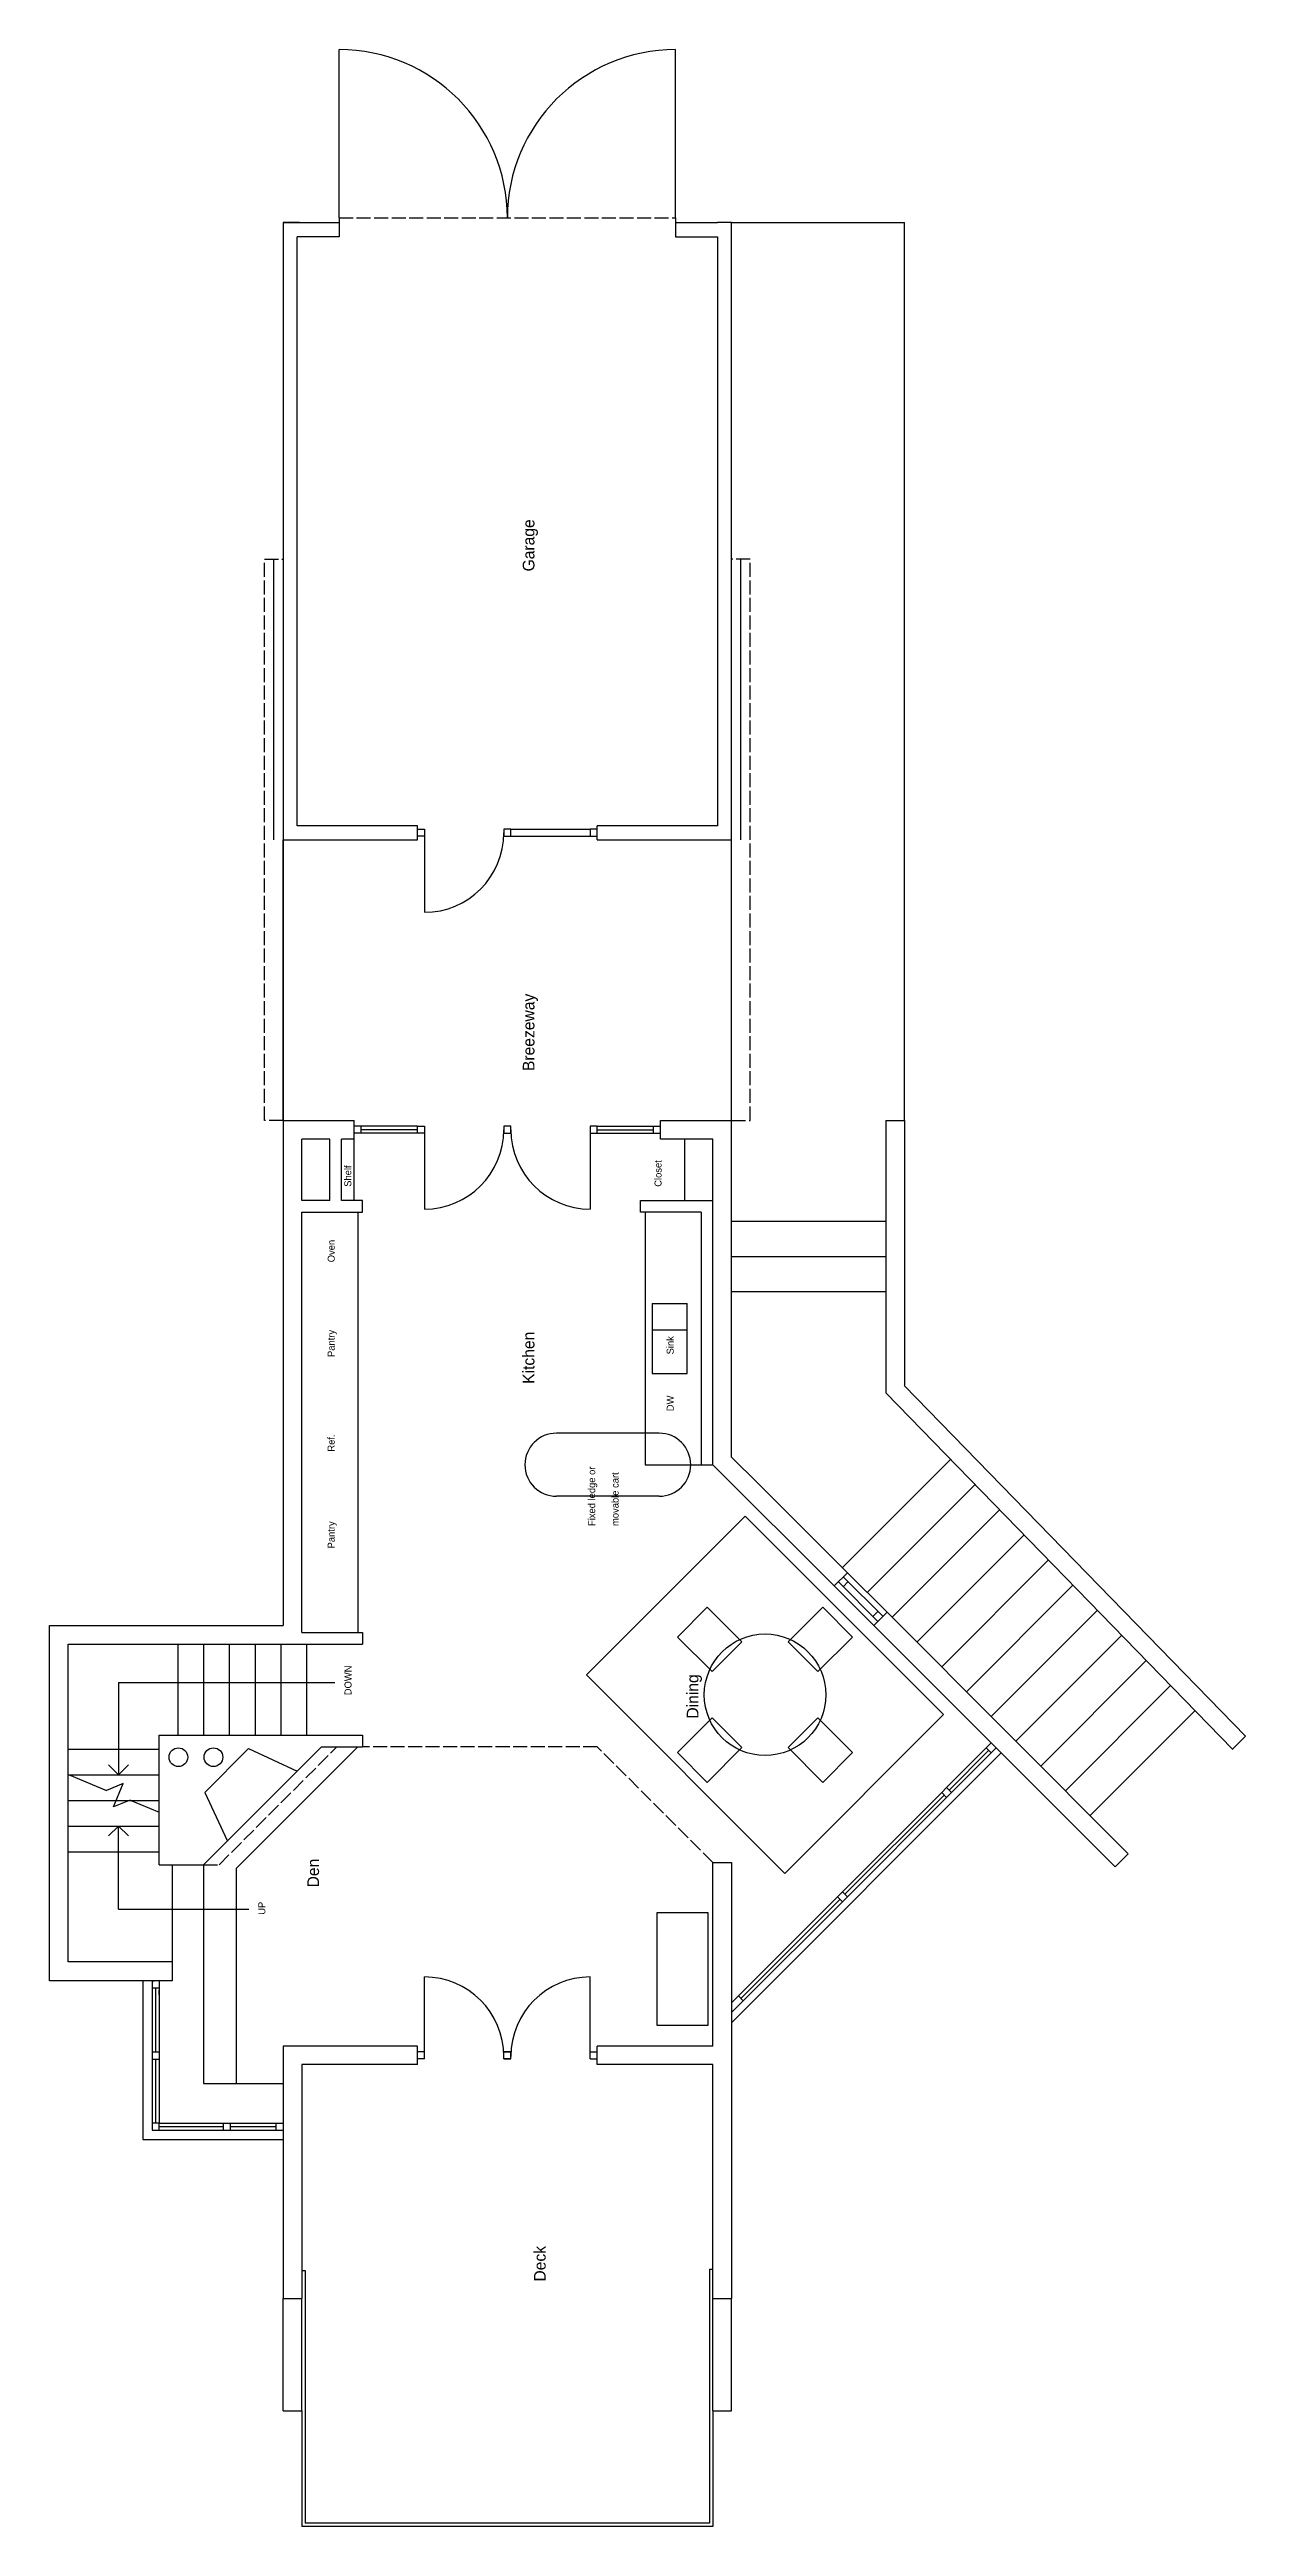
# Model space of a CAD drawing. Header units: inches. Extents: x -18614 to 1840, y -1744 to 7454.
# Drawn here: x -15803 to -15291, y 2333 to 3392 of the extents above; entities that cross this region are included whole.
import ezdxf

# ---------------------------------------------------------------- set-up
doc = ezdxf.new("R2010")
doc.units = ezdxf.units.IN
doc.header["$LTSCALE"] = 0.5
doc.header["$MEASUREMENT"] = 0
doc.linetypes.add('ACAD_ISO02W100', pattern=[15, 12, -3])
doc.layers.get('0').update_dxf_attribs({"color": 253})
for name, color, linetype in [('A-doors', 254, 'Continuous'), ('A-Elev-North', 7, 'Continuous'), ('A-Elev-South', 7, 'Continuous'), ('A-furniture', 33, 'Continuous'), ('A-glazing', 252, 'Continuous'), ('A-millwork', 252, 'Continuous'), ('A-soffit', 251, 'ACAD_ISO02W100'), ('A-stairs', 252, 'Continuous'), ('A-text', 254, 'Continuous'), ('A-walls', 7, 'Continuous')]:
    doc.layers.add(name, color=color, linetype=linetype)

msp = doc.modelspace()

# ---------------------------------------------------------------- texts
at = {"layer": 'A-soffit', "color": 7}
for s, height, p in [('Garage', 5, (-15595.4, 3168.9, -10295.1)), ('Breezeway', 5, (-15595.4, 2955.2, -10295.1)), ('Shelf', 3, (-15673.8, 2905.7, -10295.1)), ('Closet', 3, (-15541, 2905.7, -10295.1)), ('Oven', 3, (-15680.9, 2873.4, -10295.1)), ('Pantry', 3, (-15680.9, 2832.9, -10295.1)), ('Kitchen', 5, (-15595.4, 2821.4, -10295.1)), ('Sink', 3, (-15535.8, 2834, -10295.1)), ('DW', 3, (-15535.8, 2809.7, -10295.1)), ('Ref.', 3, (-15680.9, 2792.4, -10295.1)), ('Fixed ledge or', 3, (-15569.4, 2760.6, -10295.1)), ('movable cart', 3, (-15559.4, 2760.6, -10295.1)), ('Pantry', 3, (-15680.9, 2751, -10295.1)), ('Dining', 5, (-15525.2, 2678.2, -10295.1)), ('Den', 5, (-15687.6, 2606, -10295.1)), ('Deck', 5, (-15590.6, 2437.4, -10295.1))]:
    msp.add_text(s, height=height, rotation=90, dxfattribs=at).set_placement(p)
at = {"layer": 'A-text'}
for s, p in [('DOWN', (-15673.7, 2688.2, -10295.1)), ('UP', (-15710.6, 2594.3, -10295.1))]:
    msp.add_text(s, height=3, rotation=90, dxfattribs=at).set_placement(p)

# ---------------------------------------------------------------- linework, layer by layer
for p, q in [((-15703, 3054.1, -10295.1), (-15703, 2934.1, -10295.1)), ((-15703, 2934.1, -10295.1), (-15703, 3054.1, -10295.1)), ((-15511, 2934.1, -10295.1), (-15511, 3054.1, -10295.1))]:
    msp.add_line(p, q)
at = {"layer": 'A-doors'}
for p, q in [((-15679, 3320.1, -10295.1), (-15679, 3392.1, -10295.1)), ((-15535, 3320.1, -10295.1), (-15535, 3392.1, -10295.1)), ((-15707, 3054.1, -10295.1), (-15707, 3174.1, -10295.1)), ((-15507, 3054.1, -10295.1), (-15507, 3174.1, -10295.1)), ((-15645.5, 3058.6, -10295.1), (-15642.5, 3058.6, -10295.1)), ((-15645.5, 3055.6, -10295.1), (-15645.5, 3058.6, -10295.1)), ((-15642.5, 3055.6, -10295.1), (-15645.5, 3055.6, -10295.1)), ((-15642.5, 3058.6, -10295.1), (-15642.5, 3055.6, -10295.1)), ((-15642.5, 3057.1, -10295.1), (-15642.5, 3023.1, -10295.1)), ((-15605.5, 3058.6, -10295.1), (-15608.5, 3058.6, -10295.1)), ((-15608.5, 3058.6, -10295.1), (-15608.5, 3055.6, -10295.1)), ((-15608.5, 3055.6, -10295.1), (-15605.5, 3055.6, -10295.1)), ((-15605.5, 3055.6, -10295.1), (-15605.5, 3058.6, -10295.1)), ((-15568.5, 3058.6, -10295.1), (-15571.5, 3058.6, -10295.1)), ((-15571.5, 3058.6, -10295.1), (-15571.5, 3055.6, -10295.1)), ((-15571.5, 3055.6, -10295.1), (-15568.5, 3055.6, -10295.1)), ((-15568.5, 3055.6, -10295.1), (-15568.5, 3058.6, -10295.1)), ((-15645.5, 2931.6, -10295.1), (-15642.5, 2931.6, -10295.1)), ((-15645.5, 2928.6, -10295.1), (-15645.5, 2931.6, -10295.1)), ((-15642.5, 2928.6, -10295.1), (-15645.5, 2928.6, -10295.1)), ((-15642.5, 2931.6, -10295.1), (-15642.5, 2928.6, -10295.1)), ((-15642.5, 2930.1, -10295.1), (-15642.5, 2896.1, -10295.1)), ((-15605.5, 2931.6, -10295.1), (-15608.5, 2931.6, -10295.1)), ((-15608.5, 2931.6, -10295.1), (-15608.5, 2928.6, -10295.1)), ((-15608.5, 2928.6, -10295.1), (-15605.5, 2928.6, -10295.1)), ((-15605.5, 2928.6, -10295.1), (-15605.5, 2931.6, -10295.1)), ((-15568.5, 2931.6, -10295.1), (-15571.5, 2931.6, -10295.1)), ((-15571.5, 2931.6, -10295.1), (-15571.5, 2928.6, -10295.1)), ((-15571.5, 2930.1, -10295.1), (-15571.5, 2896.1, -10295.1)), ((-15571.5, 2928.6, -10295.1), (-15568.5, 2928.6, -10295.1)), ((-15568.5, 2928.6, -10295.1), (-15568.5, 2931.6, -10295.1)), ((-15571.5, 2533.7, -10295.1), (-15571.5, 2567.7, -10295.1)), ((-15645.5, 2530.2, -10295.1), (-15645.5, 2537.7, -10295.1)), ((-15642.5, 2532.7, -10295.1), (-15642.5, 2535.7, -10295.1)), ((-15608.5, 2532.7, -10295.1), (-15608.5, 2535.7, -10295.1)), ((-15608.5, 2532.7, -10295.1), (-15608.5, 2535.7, -10295.1)), ((-15605.5, 2535.7, -10295.1), (-15608.5, 2535.7, -10295.1)), ((-15608.5, 2535.7, -10295.1), (-15605.5, 2535.7, -10295.1)), ((-15605.5, 2532.7, -10295.1), (-15608.5, 2532.7, -10295.1)), ((-15608.5, 2532.7, -10295.1), (-15605.5, 2532.7, -10295.1)), ((-15605.5, 2532.7, -10295.1), (-15605.5, 2535.7, -10295.1)), ((-15605.5, 2532.7, -10295.1), (-15605.5, 2535.7, -10295.1)), ((-15571.5, 2532.7, -10295.1), (-15571.5, 2535.7, -10295.1)), ((-15568.5, 2530.2, -10295.1), (-15568.5, 2537.7, -10295.1))]:
    msp.add_line(p, q, dxfattribs=at)
at = {"layer": 'A-doors', "color": 252}
for p, q in [((-15605.5, 3058.6, -10295.1), (-15571.5, 3058.6, -10295.1)), ((-15605.5, 3055.6, -10295.1), (-15571.5, 3055.6, -10295.1))]:
    msp.add_line(p, q, dxfattribs=at)
at = {"layer": 'A-doors'}
for centre, radius, start, end in [((-15679, 3320.1, -10295.1), 72, 0, 90), ((-15535, 3320.1, -10295.1), 72, 90, 180), ((-15642.5, 3057.1, -10295.1), 34, 270, 0), ((-15642.5, 2930.1, -10295.1), 34, 270, 0), ((-15571.5, 2930.1, -10295.1), 34, 180, 270), ((-15642.5, 2533.7, -10295.1), 34, 0, 90), ((-15571.5, 2533.7, -10295.1), 34, 90, 180)]:
    msp.add_arc(centre, radius, start, end, dxfattribs=at)
at = {"layer": 'A-Elev-North', "color": 7}
for p, q in [((-15402, 2665.7, -10295.1), (-15399.9, 2667.8, -10295.1)), ((-15399.9, 2663.5, -10295.1), (-15397.8, 2665.7, -10295.1)), ((-15421.1, 2646.6, -10295.1), (-15419, 2648.7, -10295.1)), ((-15419, 2644.4, -10295.1), (-15416.9, 2646.6, -10295.1))]:
    msp.add_line(p, q, dxfattribs=at)
at = {"layer": 'A-Elev-North', "color": 253}
for p, q in [((-15750.4, 2615.7, -10295.1), (-15750.4, 2574.1, -10295.1)), ((-15737, 2615.7, -10295.1), (-15737, 2522.1, -10295.1)), ((-15763, 2566.1, -10295.1), (-15763, 2498.1, -10295.1)), ((-15737, 2522.1, -10295.1), (-15703, 2522.1, -10295.1)), ((-15763, 2498.1, -10295.1), (-15703, 2498.1, -10295.1))]:
    msp.add_line(p, q, dxfattribs=at)
at = {"layer": 'A-Elev-North', "color": 254}
for p, q in [((-15463.5, 2604.1, -10295.1), (-15465.7, 2602, -10295.1)), ((-15463.5, 2599.9, -10295.1), (-15461.4, 2602, -10295.1)), ((-15461.4, 2602, -10295.1), (-15462.5, 2603.1, -10295.1)), ((-15508.1, 2559.6, -10295.1), (-15511, 2556.7, -10295.1)), ((-15511, 2552.5, -10295.1), (-15506, 2557.5, -10295.1))]:
    msp.add_line(p, q, dxfattribs=at)
at = {"layer": 'A-Elev-North'}
msp.add_line((-15759, 2566.1, -10295.1), (-15758, 2566.1, -10295.1), dxfattribs=at)
at = {"layer": 'A-Elev-North', "color": 252}
for p, q in [((-15759, 2535.6, -10295.1), (-15756, 2535.6, -10295.1)), ((-15759, 2532.6, -10295.1), (-15756, 2532.6, -10295.1))]:
    msp.add_line(p, q, dxfattribs=at)
at = {"layer": 'A-Elev-South', "color": 253}
for p, q in [((-15445, 2934.1, -10295.1), (-15445, 2817.5, -10295.1)), ((-15437, 2934.1, -10295.1), (-15437, 2820.8, -10295.1)), ((-15437.1, 2820.7, -10295.1), (-15291.1, 2670.7, -10295.1)), ((-15445, 2817.5, -10295.1), (-15296.6, 2665.1, -10295.1)), ((-15463.6, 2742.8, -10295.1), (-15417.3, 2789, -10295.1)), ((-15453, 2732.1, -10295.1), (-15406.9, 2778.2, -10295.1)), ((-15442.4, 2721.5, -10295.1), (-15396.4, 2767.5, -10295.1)), ((-15431.7, 2710.9, -10295.1), (-15385.9, 2756.7, -10295.1)), ((-15421.1, 2700.3, -10295.1), (-15375.5, 2746, -10295.1)), ((-15410.5, 2689.7, -10295.1), (-15365, 2735.3, -10295.1)), ((-15399.9, 2679.1, -10295.1), (-15354.5, 2724.5, -10295.1)), ((-15389.3, 2668.5, -10295.1), (-15344.1, 2713.8, -10295.1)), ((-15378.7, 2657.9, -10295.1), (-15333.6, 2703, -10295.1)), ((-15368.1, 2647.3, -10295.1), (-15323.1, 2692.3, -10295.1)), ((-15357.5, 2636.7, -10295.1), (-15312.7, 2681.5, -10295.1)), ((-15296.7, 2665, -10295.1), (-15291.1, 2670.7, -10295.1)), ((-15519, 2538.1, -10295.1), (-15519, 2616.6, -10295.1)), ((-15519, 2430.1, -10295.1), (-15519, 2530.2, -10295.1)), ((-15703, 2382.1, -15993.3), (-15703, 2430.1, -10295.1)), ((-15695, 2382.1, -15993.3), (-15695, 2430.1, -10295.1)), ((-15519, 2382.1, -21140.9), (-15519, 2430.1, -10295.1)), ((-15511, 2382.1, -21140.9), (-15511, 2430.1, -10295.1))]:
    msp.add_line(p, q, dxfattribs=at)
at = {"layer": 'A-Elev-South', "color": 7}
for p, q in [((-15341.3, 2620.4, -10295.1), (-15444.5, 2723.7, -10295.1)), ((-15346.9, 2614.8, -10295.1), (-15341.3, 2620.4, -10295.1))]:
    msp.add_line(p, q, dxfattribs=at)
at = {"layer": 'A-furniture', "elevation": -10295.1}
msp.add_lwpolyline([(-15488.2, 2612), (-15420.3, 2679.9), (-15505.2, 2764.8), (-15573.1, 2696.9)], close=True, dxfattribs=at)
for points in [[(-15506.6, 2711), (-15521.5, 2725.9), (-15534.2, 2713.1), (-15519.3, 2698.3), (-15506.6, 2711)], [(-15486.8, 2711), (-15472, 2725.9), (-15459.2, 2713.1), (-15474.1, 2698.3), (-15486.8, 2711)], [(-15519.3, 2678.5), (-15534.2, 2663.7), (-15521.5, 2650.9), (-15506.6, 2665.8), (-15519.3, 2678.5)], [(-15474.1, 2678.5), (-15459.2, 2663.7), (-15472, 2650.9), (-15486.8, 2665.8), (-15474.1, 2678.5)], [(-15543, 2547.1), (-15521, 2547.1), (-15521, 2595.1), (-15543, 2595.1), (-15543, 2547.1)]]:
    msp.add_lwpolyline(points, dxfattribs=at)
at = {"layer": 'A-furniture'}
msp.add_circle((-15496.7, 2688.4, -10295.1), 26, dxfattribs=at)
at = {"layer": 'A-glazing', "color": 252}
for p, q in [((-15645.5, 2931.6, -10295.1), (-15669.5, 2931.6, -10295.1)), ((-15645.5, 2928.6, -10295.1), (-15669.5, 2928.6, -10295.1)), ((-15568.5, 2931.6, -10295.1), (-15544.5, 2931.6, -10295.1)), ((-15568.5, 2928.6, -10295.1), (-15544.5, 2928.6, -10295.1))]:
    msp.add_line(p, q, dxfattribs=at)
at = {"layer": 'A-glazing'}
for p, q in [((-15645.5, 2930.1, -10295.1), (-15669.5, 2930.1, -10295.1)), ((-15568.5, 2930.1, -10295.1), (-15544.5, 2930.1, -10295.1)), ((-15450.1, 2718, -10295.1), (-15467.1, 2735, -10295.1)), ((-15448.4, 2719.8, -10295.1), (-15465.3, 2736.7, -10295.1)), ((-15461.1, 2736.8, -10295.1), (-15463.2, 2734.6, -10295.1)), ((-15444.5, 2723.7, -10295.1), (-15461.4, 2740.6, -10295.1)), ((-15448.4, 2724, -10295.1), (-15450.5, 2721.9, -10295.1)), ((-15395.6, 2663.5, -10295.1), (-15511, 2548.1, -10295.1)), ((-15402, 2665.7, -10295.1), (-15419, 2648.7, -10295.1)), ((-15401, 2664.6, -10295.1), (-15417.9, 2647.6, -10295.1)), ((-15399.9, 2663.5, -10295.1), (-15416.9, 2646.6, -10295.1)), ((-15421.1, 2646.6, -10295.1), (-15463.5, 2604.1, -10295.1)), ((-15420.1, 2645.5, -10295.1), (-15462.5, 2603.1, -10295.1)), ((-15419, 2644.4, -10295.1), (-15461.4, 2602, -10295.1)), ((-15465.7, 2602, -10295.1), (-15508.1, 2559.6, -10295.1)), ((-15464.6, 2601, -10295.1), (-15507, 2558.5, -10295.1)), ((-15463.5, 2599.9, -10295.1), (-15506, 2557.5, -10295.1)), ((-15759, 2566.1, -10295.1), (-15759, 2502.1, -10295.1)), ((-15756, 2566.1, -10295.1), (-15756, 2505.1, -10295.1)), ((-15759, 2563.1, -10295.1), (-15756, 2563.1, -10295.1)), ((-15759, 2562.1, -10295.1), (-15759, 2560.1, -10295.1)), ((-15757.5, 2535.6, -10295.1), (-15757.5, 2563.1, -10295.1)), ((-15756, 2560.1, -10295.1), (-15756, 2562.1, -10295.1)), ((-15757.5, 2505.1, -10295.1), (-15757.5, 2532.6, -10295.1)), ((-15756, 2505.1, -10295.1), (-15759, 2505.1, -10295.1)), ((-15759, 2502.1, -10295.1), (-15756, 2502.1, -10295.1)), ((-15756, 2505.1, -10295.1), (-15703, 2505.1, -10295.1)), ((-15756, 2502.1, -10295.1), (-15756, 2505.1, -10295.1)), ((-15728.5, 2503.6, -10295.1), (-15756, 2503.6, -10295.1)), ((-15756, 2502.1, -10295.1), (-15703, 2502.1, -10295.1)), ((-15728.5, 2502.1, -10295.1), (-15728.5, 2505.1, -10295.1)), ((-15725.5, 2502.1, -10295.1), (-15725.5, 2505.1, -10295.1)), ((-15706, 2503.6, -10295.1), (-15725.5, 2503.6, -10295.1)), ((-15706, 2502.1, -10295.1), (-15706, 2505.1, -10295.1)), ((-15695, 2382.1, -15993.3), (-15695, 2334.1, -10295.1))]:
    msp.add_line(p, q, dxfattribs=at)
at = {"layer": 'A-glazing', "color": 253}
msp.add_line((-15446.2, 2721.9, -10295.1), (-15463.2, 2738.9, -10295.1), dxfattribs=at)
at = {"layer": 'A-glazing', "color": 254}
for p, q in [((-15399.9, 2663.5, -10295.1), (-15402, 2665.7, -10295.1)), ((-15419, 2644.4, -10295.1), (-15421.1, 2646.6, -10295.1)), ((-15416.9, 2646.6, -10295.1), (-15419, 2648.7, -10295.1)), ((-15463.5, 2599.9, -10295.1), (-15465.7, 2602, -10295.1)), ((-15461.4, 2602, -10295.1), (-15463.5, 2604.1, -10295.1)), ((-15506, 2557.5, -10295.1), (-15508.1, 2559.6, -10295.1))]:
    msp.add_line(p, q, dxfattribs=at)
at = {"layer": 'A-millwork'}
for p, q in [((-15672.5, 2899.8, -10295.1), (-15672.5, 2926.1, -10295.1)), ((-15531, 2899.8, -10295.1), (-15531, 2926.1, -10295.1)), ((-15671, 2894.8, -10295.1), (-15671, 2715.1, -10295.1)), ((-15548, 2894.8, -10295.1), (-15548, 2786.8, -10295.1)), ((-15545, 2855.8, -10295.1), (-15530, 2855.8, -10295.1)), ((-15545, 2855.8, -10295.1), (-15545, 2825.8, -10295.1)), ((-15530, 2825.8, -10295.1), (-15530, 2855.8, -10295.1)), ((-15530, 2844.4, -10295.1), (-15545, 2844.4, -10295.1)), ((-15545, 2825.8, -10295.1), (-15530, 2825.8, -10295.1)), ((-15542, 2800.3, -10295.1), (-15586, 2800.3, -10295.1)), ((-15548, 2786.8, -10295.1), (-15524, 2786.8, -10295.1)), ((-15542, 2773.3, -10295.1), (-15586, 2773.3, -10295.1)), ((-15695, 2442.1, -10295.1), (-15693.5, 2442.1, -10295.1)), ((-15693.5, 2442.1, -10295.1), (-15693.5, 2334.1, -10295.1)), ((-15520.5, 2442.7, -10295.1), (-15520.5, 2334.1, -10295.1)), ((-15520.5, 2442.7, -10295.1), (-15519, 2442.7, -10295.1)), ((-15695, 2382.1, -15993.3), (-15695, 2332.6, -10295.1)), ((-15519, 2382.1, -21140.9), (-15519, 2332.6, -10295.1)), ((-15519, 2332.6, -10295.1), (-15695, 2332.6, -10295.1)), ((-15520.5, 2334.1, -10295.1), (-15693.5, 2334.1, -10295.1))]:
    msp.add_line(p, q, dxfattribs=at)
for centre, start, end in [((-15586, 2786.8, -10295.1), 90, 270), ((-15542, 2786.8, -10295.1), 270, 90)]:
    msp.add_arc(centre, 13.5, start, end, dxfattribs=at)
at = {"layer": 'A-soffit'}
for p, q in [((-15679, 3320.1, -10295.1), (-15535, 3320.1, -10295.1)), ((-15711, 2934.1, -10295.1), (-15711, 3174.1, -10295.1)), ((-15711, 3174.1, -10295.1), (-15703, 3174.1, -10295.1)), ((-15503, 3174.1, -10295.1), (-15511, 3174.1, -10295.1)), ((-15503, 2934.1, -10295.1), (-15503, 3174.1, -10295.1)), ((-15703, 2934.1, -10295.1), (-15711, 2934.1, -10295.1)), ((-15511, 2934.1, -10295.1), (-15503, 2934.1, -10295.1)), ((-15730.4, 2615.7, -10295.1), (-15680, 2666.1, -10295.1)), ((-15568.5, 2666.1, -10295.1), (-15669, 2666.1, -10295.1)), ((-15519, 2616.6, -10295.1), (-15568.5, 2666.1, -10295.1)), ((-15737, 2615.7, -10295.1), (-15730.4, 2615.7, -10295.1))]:
    msp.add_line(p, q, dxfattribs=at)
at = {"layer": 'A-stairs'}
for p, q in [((-15748, 2710.1, -10295.1), (-15748, 2671.1, -10295.1)), ((-15737, 2710.1, -10295.1), (-15737, 2671.1, -10295.1)), ((-15726, 2710.1, -10295.1), (-15726, 2671.1, -10295.1)), ((-15715, 2710.1, -10295.1), (-15715, 2671.1, -10295.1)), ((-15704, 2710.1, -10295.1), (-15704, 2671.1, -10295.1)), ((-15693, 2710.1, -10295.1), (-15693, 2671.1, -10295.1)), ((-15795, 2665.2, -10295.1), (-15756, 2665.2, -10295.1)), ((-15671, 2666.1, -10295.1), (-15723, 2614.1, -10295.1)), ((-15795, 2654.2, -10295.1), (-15756, 2654.2, -10295.1)), ((-15794.6, 2654.2, -10295.1), (-15778.5, 2647.5, -10295.1)), ((-15771.4, 2650.5, -10295.1), (-15778.5, 2647.5, -10295.1)), ((-15775.6, 2640.4, -10295.1), (-15771.4, 2650.5, -10295.1)), ((-15795, 2643.2, -10295.1), (-15756, 2643.2, -10295.1)), ((-15768.4, 2643.3, -10295.1), (-15775.6, 2640.4, -10295.1)), ((-15768.4, 2643.3, -10295.1), (-15756, 2638.2, -10295.1)), ((-15795, 2632.2, -10295.1), (-15756, 2632.2, -10295.1)), ((-15795, 2621.2, -10295.1), (-15756, 2621.2, -10295.1)), ((-15723, 2614.1, -10295.1), (-15723, 2522.1, -10295.1))]:
    msp.add_line(p, q, dxfattribs=at)
at = {"layer": 'A-text'}
for p, q in [((-15773.5, 2693.7, -10295.1), (-15773.5, 2654.2, -10295.1)), ((-15773.5, 2693.7, -10295.1), (-15680.8, 2693.7, -10295.1)), ((-15773.5, 2654.2, -10295.1), (-15777.7, 2658.4, -10295.1)), ((-15773.5, 2654.2, -10295.1), (-15769.2, 2658.4, -10295.1)), ((-15773.5, 2632.2, -10295.1), (-15777.7, 2628, -10295.1)), ((-15773.5, 2632.2, -10295.1), (-15769.2, 2628, -10295.1)), ((-15773.5, 2596.7, -10295.1), (-15773.5, 2632.2, -10295.1)), ((-15773.5, 2596.7, -10295.1), (-15717.7, 2596.7, -10295.1))]:
    msp.add_line(p, q, dxfattribs=at)
at = {"layer": 'A-walls'}
for p, q in [((-15703, 3318.1, -10295.1), (-15703, 3054.1, -10295.1)), ((-15703, 3318.1, -10295.1), (-15696, 3318.1, -10295.1)), ((-15696, 3318.1, -10295.1), (-15703, 3318.1, -10295.1)), ((-15696, 3318.1, -10295.1), (-15679, 3318.1, -10295.1)), ((-15679, 3320.1, -10295.1), (-15679, 3312.1, -10295.1)), ((-15535, 3320.1, -10295.1), (-15535, 3312.1, -10295.1)), ((-15535, 3318.1, -10295.1), (-15517, 3318.1, -10295.1)), ((-15511, 3318.1, -10295.1), (-15517, 3318.1, -10295.1)), ((-15511, 3054.1, -10295.1), (-15511, 3318.1, -10295.1)), ((-15697, 3060.1, -10295.1), (-15697, 3312.1, -10295.1)), ((-15679, 3312.1, -10295.1), (-15697, 3312.1, -10295.1)), ((-15535, 3312.1, -10295.1), (-15517, 3312.1, -10295.1)), ((-15517, 3312.1, -10295.1), (-15517, 3060.1, -10295.1)), ((-15703, 3054.1, -10295.1), (-15645.5, 3054.1, -10295.1)), ((-15645.5, 3060.1, -10295.1), (-15697, 3060.1, -10295.1)), ((-15645.5, 3054.1, -10295.1), (-15645.5, 3060.1, -10295.1)), ((-15517, 3060.1, -10295.1), (-15568.5, 3060.1, -10295.1)), ((-15568.5, 3054.1, -10295.1), (-15568.5, 3060.1, -10295.1)), ((-15568.5, 3054.1, -10295.1), (-15511, 3054.1, -10295.1)), ((-15703, 2934.1, -10295.1), (-15703, 2718.1, -10295.1)), ((-15703, 2934.1, -10295.1), (-15672.5, 2934.1, -10295.1)), ((-15683, 2926.1, -10295.1), (-15695, 2926.1, -10295.1)), ((-15695, 2899.8, -10295.1), (-15695, 2926.1, -10295.1)), ((-15683, 2899.8, -10295.1), (-15683, 2926.1, -10295.1)), ((-15672.5, 2926.1, -10295.1), (-15678, 2926.1, -10295.1)), ((-15678, 2899.8, -10295.1), (-15678, 2926.1, -10295.1)), ((-15672.5, 2926.1, -10295.1), (-15672.5, 2934.1, -10295.1)), ((-15669.5, 2931.6, -10295.1), (-15672.5, 2931.6, -10295.1)), ((-15669.5, 2928.6, -10295.1), (-15672.5, 2928.6, -10295.1)), ((-15669.5, 2928.6, -10295.1), (-15669.5, 2931.6, -10295.1)), ((-15645.5, 2928.6, -10295.1), (-15645.5, 2931.6, -10295.1)), ((-15544.5, 2928.6, -10295.1), (-15544.5, 2931.6, -10295.1)), ((-15544.5, 2931.6, -10295.1), (-15541.5, 2931.6, -10295.1)), ((-15544.5, 2928.6, -10295.1), (-15541.5, 2928.6, -10295.1)), ((-15541.5, 2934.1, -10295.1), (-15511, 2934.1, -10295.1)), ((-15541.5, 2926.1, -10295.1), (-15541.5, 2934.1, -10295.1)), ((-15519, 2926.1, -10295.1), (-15541.5, 2926.1, -10295.1)), ((-15519, 2786.8, -10295.1), (-15519, 2926.1, -10295.1)), ((-15511, 2790.1, -10295.1), (-15511, 2934.1, -10295.1)), ((-15683, 2899.8, -10295.1), (-15695, 2899.8, -10295.1)), ((-15695, 2715.1, -10295.1), (-15695, 2894.8, -10295.1)), ((-15695, 2894.8, -10295.1), (-15669, 2894.8, -10295.1)), ((-15669, 2899.8, -10295.1), (-15678, 2899.8, -10295.1)), ((-15669, 2894.8, -10295.1), (-15669, 2899.8, -10295.1)), ((-15550, 2894.8, -10295.1), (-15550, 2899.8, -10295.1)), ((-15550, 2899.8, -10295.1), (-15519, 2899.8, -10295.1)), ((-15524, 2894.8, -10295.1), (-15550, 2894.8, -10295.1)), ((-15524, 2894.8, -10295.1), (-15524, 2786.8, -10295.1)), ((-15524, 2786.8, -10295.1), (-15524, 2786.8, -10295.1)), ((-15524, 2786.8, -10295.1), (-15519, 2786.8, -10295.1)), ((-15467.1, 2735, -10295.1), (-15519, 2786.8, -10295.1)), ((-15511, 2790.1, -10295.1), (-15499.6, 2778.8, -10295.1)), ((-15499.6, 2778.8, -10295.1), (-15461.4, 2740.6, -10295.1)), ((-15461.4, 2740.6, -10295.1), (-15467.1, 2735, -10295.1)), ((-15444.5, 2723.7, -10295.1), (-15450.1, 2718, -10295.1)), ((-15803, 2718.1, -10295.1), (-15703, 2718.1, -10295.1)), ((-15803, 2566.1, -10295.1), (-15803, 2718.1, -10295.1)), ((-15695, 2715.1, -10295.1), (-15669, 2715.1, -10295.1)), ((-15669, 2715.1, -10295.1), (-15669, 2710.1, -10295.1)), ((-15346.9, 2614.8, -10295.1), (-15450.1, 2718, -10295.1)), ((-15795, 2710.1, -10295.1), (-15669, 2710.1, -10295.1)), ((-15795, 2574.1, -10295.1), (-15795, 2710.1, -10295.1)), ((-15756, 2671.1, -10295.1), (-15669, 2671.1, -10295.1)), ((-15756, 2615.7, -10295.1), (-15756, 2671.1, -10295.1)), ((-15669, 2671.1, -10295.1), (-15669, 2666.1, -10295.1)), ((-15717.8, 2665.4, -10295.1), (-15736.5, 2646.6, -10295.1)), ((-15717.8, 2665.4, -10295.1), (-15697, 2655.7, -10295.1)), ((-15686.5, 2666.1, -10295.1), (-15697, 2655.7, -10295.1)), ((-15686.5, 2666.1, -10295.1), (-15669, 2666.1, -10295.1)), ((-15727, 2625.7, -10295.1), (-15697, 2655.7, -10295.1)), ((-15736.5, 2646.6, -10295.1), (-15726.8, 2625.8, -10295.1)), ((-15727, 2625.7, -10295.1), (-15737, 2615.7, -10295.1)), ((-15756, 2615.7, -10295.1), (-15737, 2615.7, -10295.1)), ((-15519, 2616.6, -10295.1), (-15511, 2616.6, -10295.1)), ((-15511, 2616.6, -10295.1), (-15511, 2430.1, -10295.1)), ((-15750.4, 2566.1, -10295.1), (-15803, 2566.1, -10295.1)), ((-15750.4, 2574.1, -10295.1), (-15795, 2574.1, -10295.1)), ((-15750.4, 2574.1, -10295.1), (-15750.4, 2566.1, -10295.1)), ((-15645.5, 2538.1, -10295.1), (-15703, 2538.1, -10295.1)), ((-15703, 2538.1, -10295.1), (-15703, 2430.1, -10295.1)), ((-15645.5, 2537.7, -10295.1), (-15645.5, 2538.1, -10295.1)), ((-15642.5, 2535.7, -10295.1), (-15645.5, 2535.7, -10295.1)), ((-15642.5, 2532.7, -10295.1), (-15645.5, 2532.7, -10295.1)), ((-15571.5, 2535.7, -10295.1), (-15568.5, 2535.7, -10295.1)), ((-15571.5, 2532.7, -10295.1), (-15568.5, 2532.7, -10295.1)), ((-15519, 2538.1, -10295.1), (-15568.5, 2538.1, -10295.1)), ((-15568.5, 2537.7, -10295.1), (-15568.5, 2538.1, -10295.1)), ((-15645.5, 2530.2, -10295.1), (-15695, 2530.2, -10295.1)), ((-15695, 2530.2, -10295.1), (-15695, 2430.1, -10295.1)), ((-15519, 2530.2, -10295.1), (-15568.5, 2530.2, -10295.1)), ((-15703, 2430.1, -10295.1), (-15695, 2430.1, -10295.1)), ((-15519, 2430.1, -10295.1), (-15511, 2430.1, -10295.1))]:
    msp.add_line(p, q, dxfattribs=at)
at = {"layer": 'A-walls', "color": 253}
for p, q in [((-15511, 3318.1, -10295.1), (-15437, 3318.1, -10295.1)), ((-15437, 2934.1, -10295.1), (-15437, 3318.1, -10295.1)), ((-15445, 2934.1, -10295.1), (-15437, 2934.1, -10295.1)), ((-15445, 2890.8, -10295.1), (-15511, 2890.8, -10295.1)), ((-15445, 2875.8, -10295.1), (-15511, 2875.8, -10295.1)), ((-15445, 2860.8, -10295.1), (-15511, 2860.8, -10295.1)), ((-15703, 2382.1, -21140.9), (-15695, 2382.1, -21140.9)), ((-15519, 2382.1, -21140.9), (-15511, 2382.1, -21140.9))]:
    msp.add_line(p, q, dxfattribs=at)
at = {"layer": 'A-walls', "color": 252}
msp.add_line((-15642.5, 2533.7, -10295.1), (-15642.5, 2567.7, -10295.1), dxfattribs=at)
at = {"layer": 'A-walls'}
for centre in [(-15747.8, 2661.7, -10295.1), (-15732.8, 2661.7, -10295.1)]:
    msp.add_circle(centre, 4, dxfattribs=at)

msp.set_redraw_order([(e.dxf.handle, doc.entitydb.next_handle()) for e in msp.query("TEXT MTEXT ATTDEF DIMENSION ARC_DIMENSION")])  # texts and dimensions are drawn at this point

doc.saveas('drawing.dxf')
